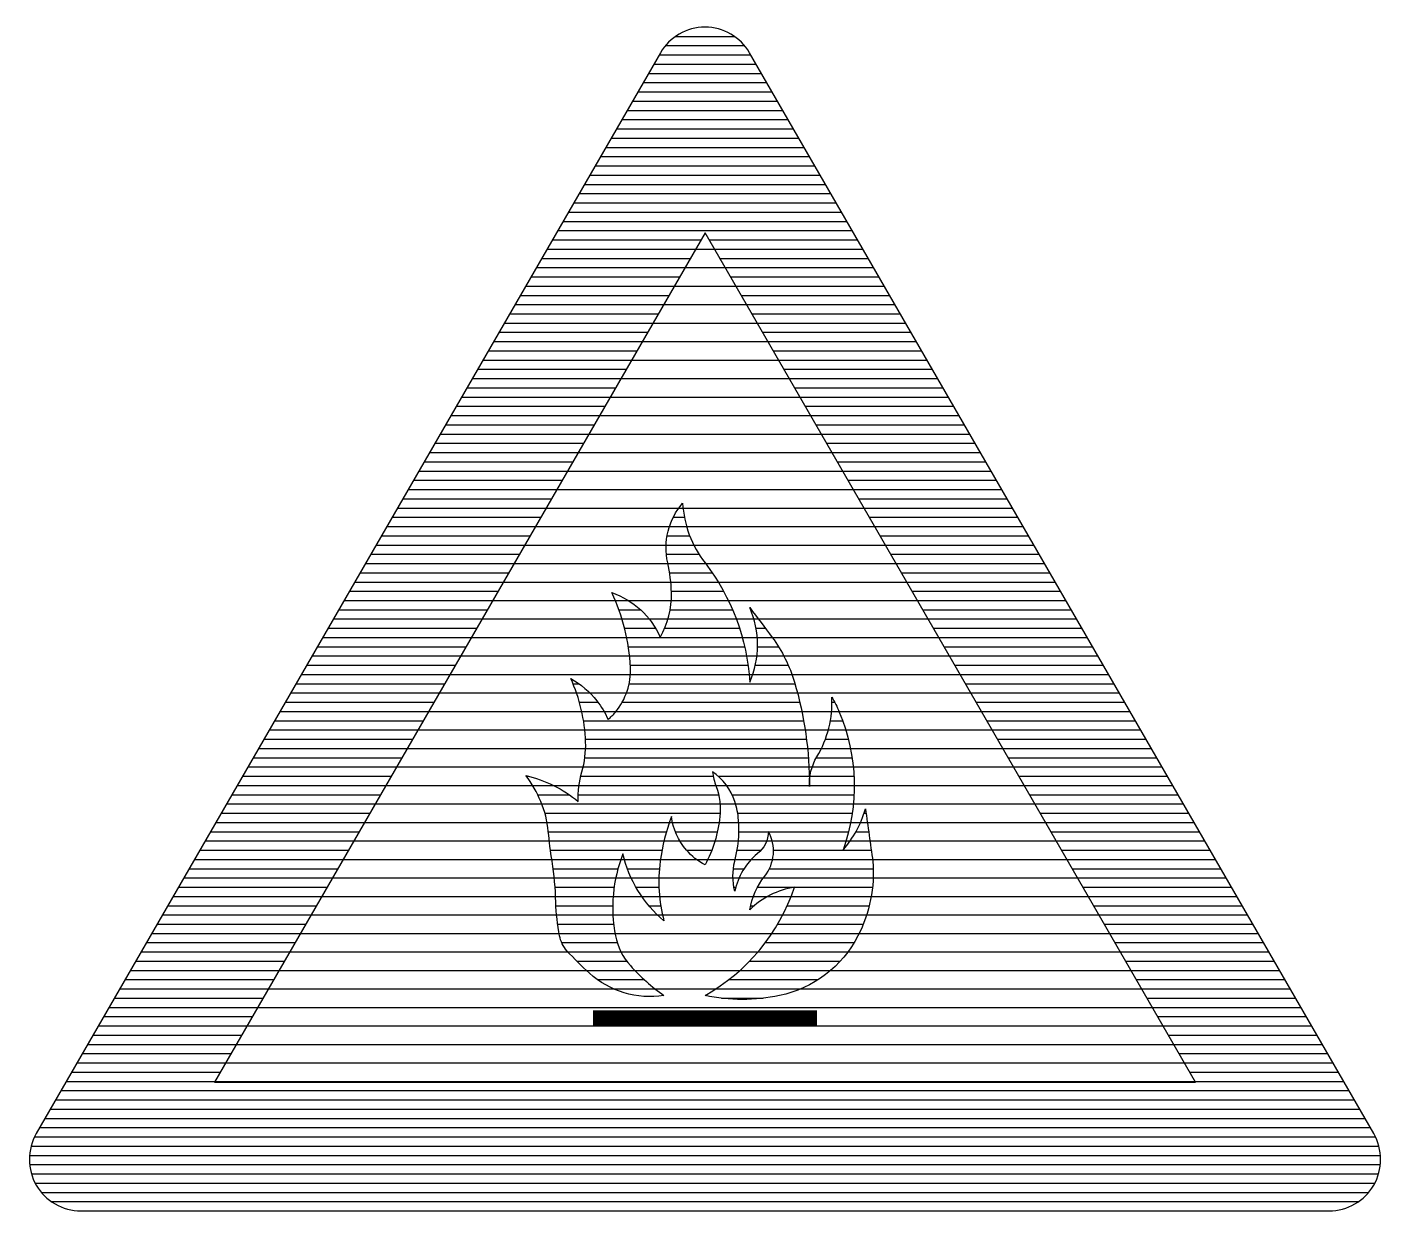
# Model space of a CAD drawing. Header units: millimetres. Extents: x -3 to 2253, y -3 to 1300.
# Drawn here: x 1098.13 to 1111.87, y 301 to 313 of the extents above; entities that cross this region are included whole.
import ezdxf

# ---------------------------------------------------------------- set-up
doc = ezdxf.new("R2010")
doc.units = ezdxf.units.MM
doc.layers.add('GEEL', color=2, linetype='Continuous')
doc.layers.add('VEILIG', color=7, linetype='Continuous')

# ---------------------------------------------------------------- blocks, each defined once
blk = doc.blocks.new('*X256')
at = {"color": 0}
for p, q in [((29.906, 15.75), (30.094, 15.75)), ((29.798, 15.562), (30.202, 15.562)), ((29.689, 15.375), (30.311, 15.375)), ((29.581, 15.188), (30.419, 15.188)), ((29.473, 15), (30.527, 15)), ((29.365, 14.812), (30.635, 14.812)), ((29.256, 14.625), (30.744, 14.625)), ((29.148, 14.438), (30.852, 14.438)), ((29.04, 14.25), (30.96, 14.25)), ((28.932, 14.062), (31.068, 14.062)), ((28.823, 13.875), (31.177, 13.875)), ((28.715, 13.688), (31.285, 13.688)), ((28.607, 13.5), (31.393, 13.5)), ((28.499, 13.312), (31.501, 13.312)), ((28.39, 13.125), (29.735, 13.125)), ((29.777, 13.125), (31.61, 13.125)), ((28.282, 12.938), (29.64, 12.938)), ((29.814, 12.938), (31.718, 12.938)), ((28.174, 12.75), (29.606, 12.75)), ((29.887, 12.75), (31.826, 12.75)), ((28.066, 12.562), (29.623, 12.562)), ((30.005, 12.562), (31.934, 12.562)), ((27.957, 12.375), (29.653, 12.375)), ((30.134, 12.375), (32.043, 12.375)), ((27.849, 12.188), (29.09, 12.188)), ((29.223, 12.188), (29.658, 12.188)), ((30.236, 12.188), (32.151, 12.188)), ((27.741, 12), (29.158, 12)), ((29.434, 12), (29.626, 12)), ((30.317, 12), (30.495, 12)), ((30.541, 12), (32.259, 12)), ((27.633, 11.812), (29.206, 11.812)), ((30.378, 11.812), (30.529, 11.812)), ((30.681, 11.812), (32.367, 11.812)), ((27.524, 11.625), (29.235, 11.625)), ((30.421, 11.625), (30.526, 11.625)), ((30.799, 11.625), (32.476, 11.625)), ((27.416, 11.438), (29.243, 11.438)), ((30.448, 11.438), (30.484, 11.438)), ((30.882, 11.438), (32.584, 11.438)), ((27.308, 11.25), (28.698, 11.25)), ((28.833, 11.25), (29.204, 11.25)), ((30.938, 11.25), (32.692, 11.25)), ((27.2, 11.062), (28.751, 11.062)), ((28.976, 11.062), (29.097, 11.062)), ((30.982, 11.062), (31.283, 11.062)), ((31.359, 11.062), (32.8, 11.062)), ((27.091, 10.875), (28.782, 10.875)), ((31.016, 10.875), (31.25, 10.875)), ((31.427, 10.875), (32.909, 10.875)), ((26.983, 10.688), (28.79, 10.688)), ((31.04, 10.688), (31.18, 10.688)), ((31.475, 10.688), (33.017, 10.688)), ((26.875, 10.5), (28.765, 10.5)), ((31.054, 10.5), (31.086, 10.5)), ((31.503, 10.5), (33.125, 10.5)), ((26.767, 10.312), (28.254, 10.312)), ((28.464, 10.312), (28.723, 10.312)), ((30.109, 10.312), (30.218, 10.312)), ((31.058, 10.312), (31.059, 10.312)), ((31.512, 10.312), (33.233, 10.312)), ((26.658, 10.125), (28.346, 10.125)), ((30.152, 10.125), (30.31, 10.125)), ((31.504, 10.125), (33.342, 10.125)), ((26.55, 9.937), (28.399, 9.937)), ((29.638, 9.937), (29.67, 9.937)), ((30.144, 9.937), (30.342, 9.937)), ((31.476, 9.937), (31.577, 9.937)), ((31.645, 9.937), (33.45, 9.937)), ((26.442, 9.75), (28.422, 9.75)), ((29.585, 9.75), (29.745, 9.75)), ((30.102, 9.75), (30.338, 9.75)), ((30.625, 9.75), (30.681, 9.75)), ((31.429, 9.75), (31.472, 9.75)), ((31.672, 9.75), (33.558, 9.75)), ((26.334, 9.562), (28.447, 9.562)), ((29.147, 9.562), (29.183, 9.562)), ((29.549, 9.562), (29.913, 9.562)), ((30.029, 9.562), (30.307, 9.562)), ((30.47, 9.562), (30.685, 9.562)), ((31.699, 9.562), (33.666, 9.562)), ((26.225, 9.375), (28.472, 9.375)), ((29.095, 9.375), (29.252, 9.375)), ((29.533, 9.375), (30.283, 9.375)), ((30.346, 9.375), (30.591, 9.375)), ((31.705, 9.375), (33.775, 9.375)), ((26.117, 9.188), (28.486, 9.188)), ((29.069, 9.188), (29.359, 9.188)), ((29.539, 9.188), (30.489, 9.188)), ((30.635, 9.188), (30.874, 9.188)), ((31.685, 9.188), (33.883, 9.188)), ((26.009, 9), (28.495, 9)), ((29.067, 9), (29.517, 9)), ((29.569, 9), (30.789, 9)), ((31.638, 9), (33.991, 9)), ((25.9, 8.812), (28.521, 8.812)), ((29.088, 8.812), (30.678, 8.812)), ((31.562, 8.812), (34.1, 8.812)), ((25.792, 8.625), (28.612, 8.625)), ((29.149, 8.625), (30.537, 8.625)), ((31.448, 8.625), (34.208, 8.625)), ((25.684, 8.438), (28.798, 8.438)), ((29.289, 8.438), (30.354, 8.438)), ((31.272, 8.438), (34.316, 8.438)), ((25.576, 8.25), (29.076, 8.25)), ((29.495, 8.25), (30.11, 8.25)), ((30.969, 8.25), (34.424, 8.25)), ((25.467, 8.062), (34.533, 8.062)), ((25.359, 7.875), (34.641, 7.875)), ((25.251, 7.688), (34.749, 7.688)), ((25.143, 7.5), (34.857, 7.5)), ((25.034, 7.312), (34.966, 7.312))]:
    blk.add_line(p, q, dxfattribs=at)
blk = doc.blocks.new('*X255')
at = {"color": 0}
for p, q in [((7.702, 83.906), (8.298, 83.906)), ((7.536, 83.719), (8.464, 83.719)), ((7.599, 83.812), (8.401, 83.812)), ((7.482, 83.625), (8.518, 83.625)), ((7.374, 83.438), (8.626, 83.438)), ((7.428, 83.531), (8.572, 83.531)), ((7.32, 83.344), (8.68, 83.344)), ((7.212, 83.156), (8.788, 83.156)), ((7.266, 83.25), (8.734, 83.25)), ((7.158, 83.062), (8.842, 83.062)), ((7.049, 82.875), (8.951, 82.875)), ((7.103, 82.969), (8.897, 82.969)), ((6.995, 82.781), (9.005, 82.781)), ((6.887, 82.594), (9.113, 82.594)), ((6.941, 82.688), (9.059, 82.688)), ((6.833, 82.5), (9.167, 82.5)), ((6.724, 82.312), (9.276, 82.312)), ((6.779, 82.406), (9.221, 82.406)), ((6.67, 82.219), (9.33, 82.219)), ((6.616, 82.125), (9.384, 82.125)), ((6.508, 81.938), (9.492, 81.938)), ((6.562, 82.031), (9.438, 82.031)), ((6.454, 81.844), (7.96, 81.844)), ((8.04, 81.844), (9.546, 81.844)), ((6.346, 81.656), (7.852, 81.656)), ((6.4, 81.75), (7.906, 81.75)), ((8.094, 81.75), (9.6, 81.75)), ((8.148, 81.656), (9.654, 81.656)), ((6.291, 81.562), (7.798, 81.562)), ((8.202, 81.562), (9.709, 81.562)), ((6.183, 81.375), (7.689, 81.375)), ((6.237, 81.469), (7.743, 81.469)), ((8.257, 81.469), (9.763, 81.469)), ((8.311, 81.375), (9.817, 81.375)), ((6.129, 81.281), (7.635, 81.281)), ((8.365, 81.281), (9.871, 81.281)), ((6.021, 81.094), (7.527, 81.094)), ((6.075, 81.188), (7.581, 81.188)), ((8.419, 81.188), (9.925, 81.188)), ((8.473, 81.094), (9.979, 81.094)), ((5.967, 81), (7.473, 81)), ((8.527, 81), (10.033, 81)), ((5.858, 80.812), (7.365, 80.812)), ((5.913, 80.906), (7.419, 80.906)), ((8.581, 80.906), (10.087, 80.906)), ((8.635, 80.812), (10.142, 80.812)), ((5.804, 80.719), (7.31, 80.719)), ((8.69, 80.719), (10.196, 80.719)), ((5.696, 80.531), (7.202, 80.531)), ((5.75, 80.625), (7.256, 80.625)), ((8.744, 80.625), (10.25, 80.625)), ((8.798, 80.531), (10.304, 80.531)), ((5.642, 80.438), (7.148, 80.438)), ((8.852, 80.438), (10.358, 80.438)), ((5.588, 80.344), (7.094, 80.344)), ((8.906, 80.344), (10.412, 80.344)), ((5.48, 80.156), (6.986, 80.156)), ((5.534, 80.25), (7.04, 80.25)), ((8.96, 80.25), (10.466, 80.25)), ((9.014, 80.156), (10.52, 80.156)), ((5.425, 80.062), (6.932, 80.062)), ((9.068, 80.062), (10.575, 80.062)), ((5.317, 79.875), (6.823, 79.875)), ((5.371, 79.969), (6.877, 79.969)), ((9.123, 79.969), (10.629, 79.969)), ((9.177, 79.875), (10.683, 79.875)), ((5.263, 79.781), (6.769, 79.781)), ((9.231, 79.781), (10.737, 79.781)), ((5.155, 79.594), (6.661, 79.594)), ((5.209, 79.688), (6.715, 79.688)), ((9.285, 79.688), (10.791, 79.688)), ((9.339, 79.594), (10.845, 79.594)), ((5.101, 79.5), (6.607, 79.5)), ((9.393, 79.5), (10.899, 79.5)), ((4.992, 79.312), (6.499, 79.312)), ((5.047, 79.406), (6.553, 79.406)), ((9.447, 79.406), (10.953, 79.406)), ((9.501, 79.312), (11.008, 79.312)), ((4.938, 79.219), (6.444, 79.219)), ((9.556, 79.219), (11.062, 79.219)), ((4.83, 79.031), (6.336, 79.031)), ((4.884, 79.125), (6.39, 79.125)), ((7.679, 79.031), (7.791, 79.031)), ((7.735, 79.125), (7.777, 79.125)), ((9.61, 79.125), (11.116, 79.125)), ((9.664, 79.031), (11.17, 79.031)), ((4.776, 78.938), (6.282, 78.938)), ((7.64, 78.938), (7.814, 78.938)), ((9.718, 78.938), (11.224, 78.938)), ((4.668, 78.75), (6.174, 78.75)), ((4.722, 78.844), (6.228, 78.844)), ((7.606, 78.75), (7.887, 78.75)), ((7.616, 78.844), (7.845, 78.844)), ((9.772, 78.844), (11.278, 78.844)), ((9.826, 78.75), (11.332, 78.75)), ((4.614, 78.656), (6.12, 78.656)), ((7.608, 78.656), (7.939, 78.656)), ((9.88, 78.656), (11.386, 78.656)), ((4.505, 78.469), (6.011, 78.469)), ((4.559, 78.562), (6.066, 78.562)), ((7.623, 78.562), (8.005, 78.562)), ((7.641, 78.469), (8.073, 78.469)), ((9.934, 78.562), (11.441, 78.562)), ((9.989, 78.469), (11.495, 78.469)), ((4.451, 78.375), (5.957, 78.375)), ((7.653, 78.375), (8.134, 78.375)), ((10.043, 78.375), (11.549, 78.375)), ((4.397, 78.281), (5.903, 78.281)), ((7.659, 78.281), (8.188, 78.281)), ((10.097, 78.281), (11.603, 78.281)), ((4.289, 78.094), (5.795, 78.094)), ((4.343, 78.188), (5.849, 78.188)), ((7.09, 78.188), (7.223, 78.188)), ((7.127, 78.094), (7.347, 78.094)), ((7.647, 78.094), (8.279, 78.094)), ((7.658, 78.188), (8.236, 78.188)), ((8.463, 78.094), (8.47, 78.094)), ((10.151, 78.188), (11.657, 78.188)), ((10.205, 78.094), (11.711, 78.094)), ((4.235, 78), (5.741, 78)), ((7.158, 78), (7.434, 78)), ((7.626, 78), (8.317, 78)), ((8.495, 78), (8.541, 78)), ((10.259, 78), (11.765, 78)), ((4.126, 77.812), (5.633, 77.812)), ((4.181, 77.906), (5.687, 77.906)), ((7.185, 77.906), (7.499, 77.906)), ((7.206, 77.812), (8.378, 77.812)), ((7.593, 77.906), (8.35, 77.906)), ((8.517, 77.906), (8.611, 77.906)), ((8.529, 77.812), (8.681, 77.812)), ((10.313, 77.906), (11.819, 77.906)), ((10.367, 77.812), (11.874, 77.812)), ((4.072, 77.719), (5.578, 77.719)), ((7.223, 77.719), (8.402, 77.719)), ((8.532, 77.719), (8.745, 77.719)), ((10.422, 77.719), (11.928, 77.719)), ((3.964, 77.531), (5.47, 77.531)), ((4.018, 77.625), (5.524, 77.625)), ((7.235, 77.625), (8.421, 77.625)), ((7.243, 77.531), (8.436, 77.531)), ((8.51, 77.531), (8.844, 77.531)), ((8.526, 77.625), (8.799, 77.625)), ((10.476, 77.625), (11.982, 77.625)), ((10.53, 77.531), (12.036, 77.531)), ((3.91, 77.438), (5.416, 77.438)), ((7.243, 77.438), (8.448, 77.438)), ((8.484, 77.438), (8.882, 77.438)), ((10.584, 77.438), (12.09, 77.438)), ((3.802, 77.25), (5.308, 77.25)), ((3.856, 77.344), (5.362, 77.344)), ((6.662, 77.344), (6.723, 77.344)), ((6.698, 77.25), (6.833, 77.25)), ((7.204, 77.25), (8.938, 77.25)), ((7.231, 77.344), (8.912, 77.344)), ((10.638, 77.344), (12.144, 77.344)), ((10.692, 77.25), (12.198, 77.25)), ((3.748, 77.156), (5.254, 77.156)), ((6.727, 77.156), (6.914, 77.156)), ((7.161, 77.156), (8.961, 77.156)), ((9.287, 77.156), (9.314, 77.156)), ((10.746, 77.156), (12.252, 77.156)), ((3.639, 76.969), (5.145, 76.969)), ((3.693, 77.062), (5.2, 77.062)), ((6.751, 77.062), (6.976, 77.062)), ((6.769, 76.969), (9, 76.969)), ((7.097, 77.062), (8.982, 77.062)), ((9.271, 76.969), (9.396, 76.969)), ((9.283, 77.062), (9.359, 77.062)), ((10.8, 77.062), (12.307, 77.062)), ((10.855, 76.969), (12.361, 76.969)), ((3.585, 76.875), (5.091, 76.875)), ((6.782, 76.875), (9.016, 76.875)), ((9.25, 76.875), (9.427, 76.875)), ((10.909, 76.875), (12.415, 76.875)), ((3.477, 76.688), (4.983, 76.688)), ((3.531, 76.781), (5.037, 76.781)), ((6.789, 76.781), (9.029, 76.781)), ((6.79, 76.688), (9.04, 76.688)), ((9.18, 76.688), (9.475, 76.688)), ((9.22, 76.781), (9.453, 76.781)), ((10.963, 76.781), (12.469, 76.781)), ((11.017, 76.688), (12.523, 76.688)), ((3.423, 76.594), (4.929, 76.594)), ((6.782, 76.594), (9.048, 76.594)), ((9.129, 76.594), (9.491, 76.594)), ((11.071, 76.594), (12.577, 76.594)), ((3.315, 76.406), (4.821, 76.406)), ((3.369, 76.5), (4.875, 76.5)), ((6.191, 76.406), (6.216, 76.406)), ((6.74, 76.406), (8.083, 76.406)), ((6.765, 76.5), (9.054, 76.5)), ((8.133, 76.406), (9.057, 76.406)), ((9.064, 76.406), (9.51, 76.406)), ((9.086, 76.5), (9.503, 76.5)), ((11.125, 76.5), (12.631, 76.5)), ((11.179, 76.406), (12.685, 76.406)), ((3.26, 76.312), (4.767, 76.312)), ((6.254, 76.312), (6.464, 76.312)), ((6.723, 76.312), (8.109, 76.312)), ((8.218, 76.312), (9.058, 76.312)), ((9.059, 76.312), (9.512, 76.312)), ((11.233, 76.312), (12.74, 76.312)), ((3.206, 76.219), (4.712, 76.219)), ((6.305, 76.219), (6.623, 76.219)), ((6.715, 76.219), (8.138, 76.219)), ((8.274, 76.219), (9.51, 76.219)), ((11.288, 76.219), (12.794, 76.219)), ((3.098, 76.031), (4.604, 76.031)), ((3.152, 76.125), (4.658, 76.125)), ((6.346, 76.125), (8.152, 76.125)), ((6.378, 76.031), (8.154, 76.031)), ((8.31, 76.125), (9.504, 76.125)), ((8.332, 76.031), (9.492, 76.031)), ((9.613, 76.031), (9.632, 76.031)), ((11.342, 76.125), (12.848, 76.125)), ((11.396, 76.031), (12.902, 76.031)), ((3.044, 75.938), (4.55, 75.938)), ((6.399, 75.938), (7.638, 75.938)), ((7.67, 75.938), (8.144, 75.938)), ((8.342, 75.938), (9.476, 75.938)), ((9.577, 75.938), (9.645, 75.938)), ((11.45, 75.938), (12.956, 75.938)), ((2.936, 75.75), (4.442, 75.75)), ((2.99, 75.844), (4.496, 75.844)), ((6.412, 75.844), (7.609, 75.844)), ((6.422, 75.75), (7.585, 75.75)), ((7.699, 75.844), (8.126, 75.844)), ((7.745, 75.75), (8.102, 75.75)), ((8.338, 75.75), (8.625, 75.75)), ((8.343, 75.844), (8.643, 75.844)), ((8.644, 75.844), (9.455, 75.844)), ((8.681, 75.75), (9.429, 75.75)), ((9.472, 75.75), (9.672, 75.75)), ((9.53, 75.844), (9.659, 75.844)), ((11.504, 75.844), (13.01, 75.844)), ((11.558, 75.75), (13.064, 75.75)), ((2.882, 75.656), (4.388, 75.656)), ((6.434, 75.656), (7.565, 75.656)), ((7.812, 75.656), (8.069, 75.656)), ((8.326, 75.656), (8.569, 75.656)), ((8.694, 75.656), (9.685, 75.656)), ((11.612, 75.656), (13.118, 75.656)), ((2.773, 75.469), (4.279, 75.469)), ((2.827, 75.562), (4.334, 75.562)), ((6.447, 75.562), (7.147, 75.562)), ((6.461, 75.469), (7.118, 75.469)), ((7.183, 75.562), (7.549, 75.562)), ((7.213, 75.469), (7.538, 75.469)), ((7.913, 75.562), (8.029, 75.562)), ((8.288, 75.469), (8.397, 75.469)), ((8.307, 75.562), (8.47, 75.562)), ((8.653, 75.469), (9.705, 75.469)), ((8.685, 75.562), (9.699, 75.562)), ((11.666, 75.562), (13.173, 75.562)), ((11.721, 75.469), (13.227, 75.469)), ((2.719, 75.375), (4.225, 75.375)), ((6.472, 75.375), (7.095, 75.375)), ((7.252, 75.375), (7.533, 75.375)), ((8.283, 75.375), (8.346, 75.375)), ((8.591, 75.375), (9.705, 75.375)), ((11.775, 75.375), (13.281, 75.375)), ((2.611, 75.188), (4.117, 75.188)), ((2.665, 75.281), (4.171, 75.281)), ((6.48, 75.281), (7.079, 75.281)), ((6.486, 75.188), (7.069, 75.188)), ((7.3, 75.281), (7.533, 75.281)), ((7.359, 75.188), (7.539, 75.188)), ((8.294, 75.281), (8.312, 75.281)), ((8.489, 75.188), (8.635, 75.188)), ((8.531, 75.281), (9.698, 75.281)), ((8.874, 75.188), (9.685, 75.188)), ((11.829, 75.281), (13.335, 75.281)), ((11.883, 75.188), (13.389, 75.188)), ((2.557, 75.094), (4.063, 75.094)), ((6.489, 75.094), (7.065, 75.094)), ((7.43, 75.094), (7.551, 75.094)), ((8.462, 75.094), (8.498, 75.094)), ((8.834, 75.094), (9.665, 75.094)), ((11.937, 75.094), (13.443, 75.094)), ((2.448, 74.906), (3.955, 74.906)), ((2.503, 75), (4.009, 75)), ((6.495, 75), (7.067, 75)), ((6.506, 74.906), (7.074, 74.906)), ((7.517, 75), (7.569, 75)), ((8.737, 74.906), (9.604, 74.906)), ((8.789, 75), (9.638, 75)), ((11.991, 75), (13.497, 75)), ((12.045, 74.906), (13.552, 74.906)), ((2.394, 74.812), (3.9, 74.812)), ((6.521, 74.812), (7.088, 74.812)), ((8.678, 74.812), (9.562, 74.812)), ((12.1, 74.812), (13.606, 74.812)), ((2.286, 74.625), (3.792, 74.625)), ((2.34, 74.719), (3.846, 74.719)), ((6.548, 74.719), (7.11, 74.719)), ((6.612, 74.625), (7.149, 74.625)), ((8.537, 74.625), (9.448, 74.625)), ((8.612, 74.719), (9.511, 74.719)), ((12.154, 74.719), (13.66, 74.719)), ((12.208, 74.625), (13.714, 74.625)), ((2.232, 74.531), (3.738, 74.531)), ((6.701, 74.531), (7.207, 74.531)), ((8.451, 74.531), (9.37, 74.531)), ((12.262, 74.531), (13.768, 74.531)), ((2.124, 74.344), (3.63, 74.344)), ((2.178, 74.438), (3.684, 74.438)), ((6.798, 74.438), (7.289, 74.438)), ((6.911, 74.344), (7.385, 74.344)), ((8.242, 74.344), (9.146, 74.344)), ((8.354, 74.438), (9.272, 74.438)), ((12.316, 74.438), (13.822, 74.438)), ((12.37, 74.344), (13.876, 74.344)), ((2.07, 74.25), (3.576, 74.25)), ((7.076, 74.25), (7.495, 74.25)), ((8.11, 74.25), (8.969, 74.25)), ((12.424, 74.25), (13.93, 74.25)), ((2.015, 74.156), (3.522, 74.156)), ((8.166, 74.156), (8.59, 74.156)), ((12.478, 74.156), (13.985, 74.156)), ((1.907, 73.969), (3.413, 73.969)), ((1.961, 74.062), (3.467, 74.062)), ((12.533, 74.062), (14.039, 74.062)), ((12.587, 73.969), (14.093, 73.969)), ((1.853, 73.875), (3.359, 73.875)), ((12.641, 73.875), (14.147, 73.875)), ((1.745, 73.688), (3.251, 73.688)), ((1.799, 73.781), (3.305, 73.781)), ((12.695, 73.781), (14.201, 73.781)), ((12.749, 73.688), (14.255, 73.688)), ((1.691, 73.594), (3.197, 73.594)), ((12.803, 73.594), (14.309, 73.594)), ((1.582, 73.406), (3.089, 73.406)), ((1.637, 73.5), (3.143, 73.5)), ((12.857, 73.5), (14.363, 73.5)), ((12.911, 73.406), (14.418, 73.406)), ((1.528, 73.312), (3.034, 73.312)), ((12.966, 73.312), (14.472, 73.312)), ((1.42, 73.125), (14.58, 73.125)), ((1.474, 73.219), (14.526, 73.219)), ((1.366, 73.031), (14.634, 73.031)), ((1.258, 72.844), (14.742, 72.844)), ((1.312, 72.938), (14.688, 72.938)), ((1.205, 72.75), (14.795, 72.75)), ((1.154, 72.562), (14.846, 72.562)), ((1.17, 72.656), (14.83, 72.656)), ((1.155, 72.469), (14.845, 72.469)), ((1.174, 72.375), (14.826, 72.375)), ((1.211, 72.281), (14.789, 72.281)), ((1.274, 72.188), (14.726, 72.188)), ((1.376, 72.094), (14.624, 72.094)), ((1.674, 72), (14.326, 72))]:
    blk.add_line(p, q, dxfattribs=at)
blk = doc.blocks.new('0701')
at = {"layer": 'VEILIG'}
for points in [[(6.778, -3.217), (0.452, 7.739, 0.57735), (-0.452, 7.739), (-6.778, -3.217, 0.57735), (-6.326, -4), (6.326, -4, 0.57735)], [(0, -1.817, 0.185678), (0.907, -0.72, 0.158108), (0.454, -0.947, -0.127138), (0.605, -0.607, 0.302776), (0.643, -0.153, -0.232708), (0.529, -0.38, 0.162278), (0.302, -0.758, -0.12787), (0.302, -0.456, 0.082034), (0.34, -0.04, 0.062258), (0.302, 0.149, 0.162278), (0.076, 0.452, 0.052465), (0.113, 0.301, -0.113209), (0.151, -0.002, -0.09902), (0, -0.493, -0.091449), (-0.189, -0.342, -0.148804), (-0.34, -0.002, 0.055056), (-0.454, -0.456, 0.09902), (-0.416, -1.06, -0.162278), (-0.832, -0.38, 0.143196), (-0.907, -1.212, 0.135749), (-0.756, -1.514, 0.055385), (-0.416, -1.817, -0.224827), (-1.172, -1.59, -0.025826), (-1.399, -1.363, -0.135882), (-1.474, -1.212, -0.041464), (-1.512, -0.871, 0.031452), (-1.55, -0.456, -0.014595), (-1.588, -0.153, 0.075047), (-1.664, 0.149, 0.062258), (-1.815, 0.414, -0.115121), (-1.285, 0.149, -0.07919), (-1.248, 0.452, 0.07919), (-1.21, 0.754, 0.09902), (-1.361, 1.397, -0.09902), (-1.096, 1.17, -0.062258), (-0.983, 0.981, 0.047192), (-0.907, 1.057, 0.186795), (-0.756, 1.51, 0.09902), (-0.945, 2.267, -0.21296), (-0.454, 1.813, 0.138383), (-0.34, 2.267, 0.047192), (-0.378, 2.569, -0.236068), (-0.227, 3.174, 0.150368), (0, 2.569, -0.150368), (0.454, 1.359, 0.207987), (0.454, 2.115, -0.001706), (0.681, 1.813, -0.08845), (0.907, 1.359, -0.072783), (1.059, 0.301, -0.150368), (1.134, 0.603, 0.150368), (1.285, 1.208, -0.032291), (1.361, 1.057, -0.18821), (1.399, -0.342, 0.112021), (1.626, 0.074, -0.000763), (1.701, -0.456, -0.140281), (1.55, -1.212, -0.2255), (0.756, -1.817, -0.104122)]]:
    blk.add_lwpolyline(points, format="xyb", close=True, dxfattribs=at)
blk.add_lwpolyline([(4.97, -2.696), (0, 5.913), (-4.97, -2.696)], close=True, dxfattribs=at)
at = {"layer": 'VEILIG', "const_width": 0.151}
blk.add_lwpolyline([(-1.134, -2.043), (1.134, -2.043)], dxfattribs=at)
at = {"layer": 'GEEL'}
blk.add_blockref('*X256', (-30, -10), dxfattribs=at)
at = {"layer": 'VEILIG'}
blk.add_blockref('*X255', (-8, -76), dxfattribs=at)

msp = doc.modelspace()

# ---------------------------------------------------------------- block references
msp.add_blockref('0701', (1105, 305))

doc.saveas('drawing.dxf')
